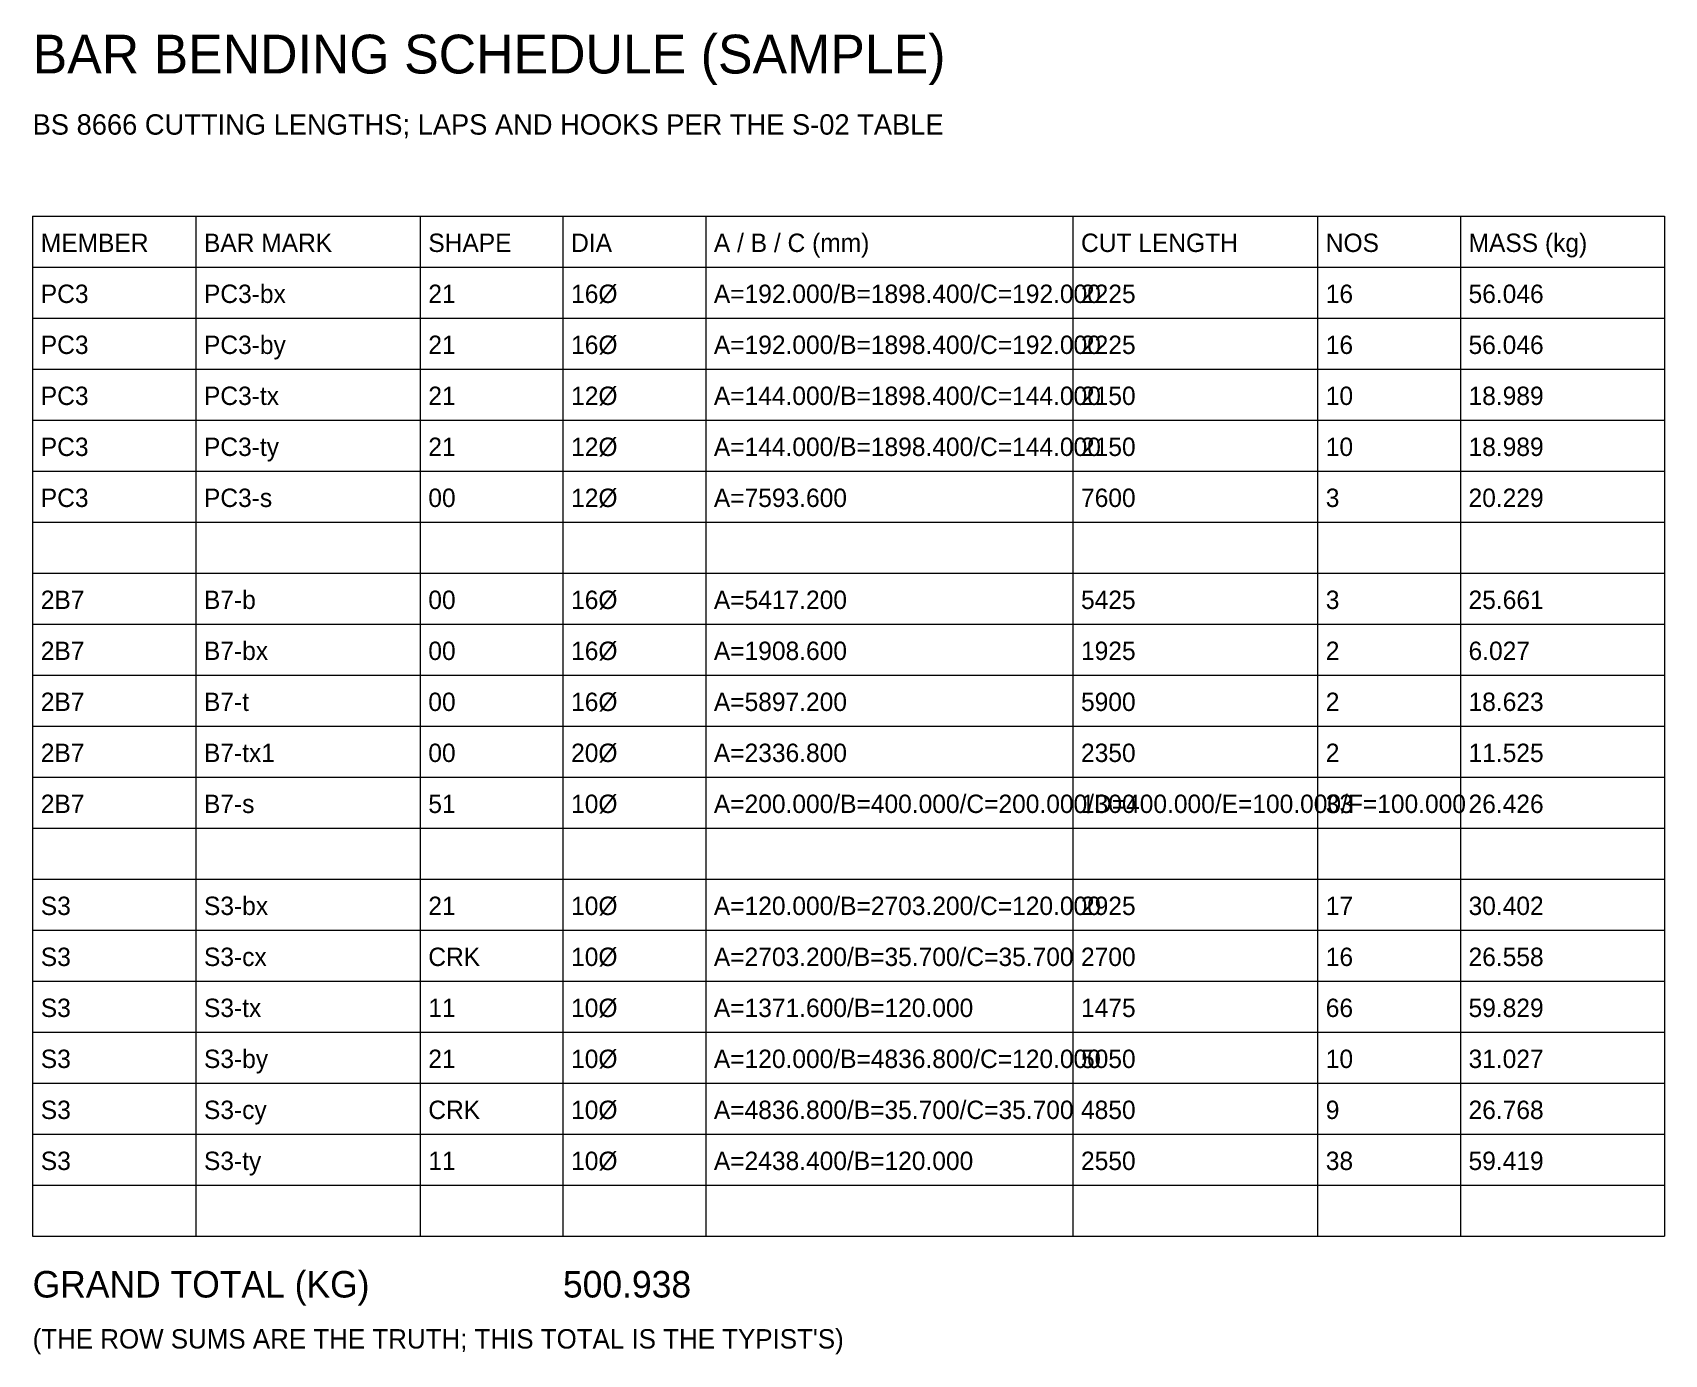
# Model space of a CAD drawing. Extents: x -3200 to 1422622, y -1410602 to 19050.
# Drawn here: x 800000 to 816000, y -1211157 to -1198200 of the extents above; entities that cross this region are included whole.
import ezdxf

# ---------------------------------------------------------------- set-up
doc = ezdxf.new("R2010")
doc.units = 0
doc.layers.get('0').update_dxf_attribs({"lineweight": 0, "plot": 0})
for name, color, linetype, lineweight, plot in [('Sheet', 7, 'Continuous', 0, False), ('Text-1', 7, 'Continuous', 0, False), ('Text-2', 7, 'Continuous', 0, False)]:
    doc.layers.add(name, color=color, linetype=linetype, lineweight=lineweight, plot=plot)

msp = doc.modelspace()

# ---------------------------------------------------------------- texts
at = {"layer": 'Sheet'}
msp.add_text('BAR BENDING SCHEDULE (SAMPLE)', height=380, dxfattribs=at).set_placement((800000, -1198600))
at = {"layer": 'Text-1'}
for s, height, p in [('BS 8666 CUTTING LENGTHS; LAPS AND HOOKS PER THE S-02 TABLE', 200, (800000, -1199200)), ('MEMBER', 180, (800080, -1200350)), ('BAR MARK', 180, (801680, -1200350)), ('SHAPE', 180, (803880, -1200350)), ('DIA', 180, (805280, -1200350)), ('A / B / C (mm)', 180, (806680, -1200350)), ('CUT LENGTH', 180, (810280, -1200350)), ('NOS', 180, (812680, -1200350)), ('MASS (kg)', 180, (814080, -1200350)), ('PC3', 180, (800080, -1200850)), ('PC3-bx', 180, (801680, -1200850)), ('21', 180, (803880, -1200850)), ('16%%C', 180, (805280, -1200850)), ('A=192.000/B=1898.400/C=192.000', 180, (806680, -1200850)), ('2225', 180, (810280, -1200850)), ('16', 180, (812680, -1200850)), ('56.046', 180, (814080, -1200850)), ('PC3', 180, (800080, -1201350)), ('PC3-by', 180, (801680, -1201350)), ('21', 180, (803880, -1201350)), ('16%%C', 180, (805280, -1201350)), ('A=192.000/B=1898.400/C=192.000', 180, (806680, -1201350)), ('2225', 180, (810280, -1201350)), ('16', 180, (812680, -1201350)), ('56.046', 180, (814080, -1201350)), ('PC3', 180, (800080, -1201850)), ('PC3-tx', 180, (801680, -1201850)), ('21', 180, (803880, -1201850)), ('12%%C', 180, (805280, -1201850)), ('A=144.000/B=1898.400/C=144.000', 180, (806680, -1201850)), ('2150', 180, (810280, -1201850)), ('10', 180, (812680, -1201850)), ('18.989', 180, (814080, -1201850)), ('PC3', 180, (800080, -1202350)), ('PC3-ty', 180, (801680, -1202350)), ('21', 180, (803880, -1202350)), ('12%%C', 180, (805280, -1202350)), ('A=144.000/B=1898.400/C=144.000', 180, (806680, -1202350)), ('2150', 180, (810280, -1202350)), ('10', 180, (812680, -1202350)), ('18.989', 180, (814080, -1202350)), ('PC3', 180, (800080, -1202850)), ('PC3-s', 180, (801680, -1202850)), ('00', 180, (803880, -1202850)), ('12%%C', 180, (805280, -1202850)), ('A=7593.600', 180, (806680, -1202850)), ('7600', 180, (810280, -1202850)), ('3', 180, (812680, -1202850)), ('20.229', 180, (814080, -1202850)), ('2B7', 180, (800080, -1203850)), ('B7-b', 180, (801680, -1203850)), ('00', 180, (803880, -1203850)), ('16%%C', 180, (805280, -1203850)), ('A=5417.200', 180, (806680, -1203850)), ('5425', 180, (810280, -1203850)), ('3', 180, (812680, -1203850)), ('25.661', 180, (814080, -1203850)), ('2B7', 180, (800080, -1204350)), ('B7-bx', 180, (801680, -1204350)), ('00', 180, (803880, -1204350)), ('16%%C', 180, (805280, -1204350)), ('A=1908.600', 180, (806680, -1204350)), ('1925', 180, (810280, -1204350)), ('2', 180, (812680, -1204350)), ('6.027', 180, (814080, -1204350)), ('2B7', 180, (800080, -1204850)), ('B7-t', 180, (801680, -1204850)), ('00', 180, (803880, -1204850)), ('16%%C', 180, (805280, -1204850)), ('A=5897.200', 180, (806680, -1204850)), ('5900', 180, (810280, -1204850)), ('2', 180, (812680, -1204850)), ('18.623', 180, (814080, -1204850)), ('2B7', 180, (800080, -1205350)), ('B7-tx1', 180, (801680, -1205350)), ('00', 180, (803880, -1205350)), ('20%%C', 180, (805280, -1205350)), ('A=2336.800', 180, (806680, -1205350)), ('2350', 180, (810280, -1205350)), ('2', 180, (812680, -1205350)), ('11.525', 180, (814080, -1205350)), ('2B7', 180, (800080, -1205850)), ('B7-s', 180, (801680, -1205850)), ('51', 180, (803880, -1205850)), ('10%%C', 180, (805280, -1205850)), ('A=200.000/B=400.000/C=200.000/D=400.000/E=100.000/F=100.000', 180, (806680, -1205850)), ('1300', 180, (810280, -1205850)), ('33', 180, (812680, -1205850)), ('26.426', 180, (814080, -1205850)), ('S3', 180, (800080, -1206850)), ('S3-bx', 180, (801680, -1206850)), ('21', 180, (803880, -1206850)), ('10%%C', 180, (805280, -1206850)), ('A=120.000/B=2703.200/C=120.000', 180, (806680, -1206850)), ('2925', 180, (810280, -1206850)), ('17', 180, (812680, -1206850)), ('30.402', 180, (814080, -1206850)), ('S3', 180, (800080, -1207350)), ('S3-cx', 180, (801680, -1207350)), ('CRK', 180, (803880, -1207350)), ('10%%C', 180, (805280, -1207350)), ('A=2703.200/B=35.700/C=35.700', 180, (806680, -1207350)), ('2700', 180, (810280, -1207350)), ('16', 180, (812680, -1207350)), ('26.558', 180, (814080, -1207350)), ('S3', 180, (800080, -1207850)), ('S3-tx', 180, (801680, -1207850)), ('11', 180, (803880, -1207850)), ('10%%C', 180, (805280, -1207850)), ('A=1371.600/B=120.000', 180, (806680, -1207850)), ('1475', 180, (810280, -1207850)), ('66', 180, (812680, -1207850)), ('59.829', 180, (814080, -1207850)), ('S3', 180, (800080, -1208350)), ('S3-by', 180, (801680, -1208350)), ('21', 180, (803880, -1208350)), ('10%%C', 180, (805280, -1208350)), ('A=120.000/B=4836.800/C=120.000', 180, (806680, -1208350)), ('5050', 180, (810280, -1208350)), ('10', 180, (812680, -1208350)), ('31.027', 180, (814080, -1208350)), ('S3', 180, (800080, -1208850)), ('S3-cy', 180, (801680, -1208850)), ('CRK', 180, (803880, -1208850)), ('10%%C', 180, (805280, -1208850)), ('A=4836.800/B=35.700/C=35.700', 180, (806680, -1208850)), ('4850', 180, (810280, -1208850)), ('9', 180, (812680, -1208850)), ('26.768', 180, (814080, -1208850)), ('S3', 180, (800080, -1209350)), ('S3-ty', 180, (801680, -1209350)), ('11', 180, (803880, -1209350)), ('10%%C', 180, (805280, -1209350)), ('A=2438.400/B=120.000', 180, (806680, -1209350)), ('2550', 180, (810280, -1209350)), ('38', 180, (812680, -1209350)), ('59.419', 180, (814080, -1209350)), ('GRAND TOTAL (KG)', 260, (800000, -1210600)), ('500.938', 260, (805200, -1210600))]:
    msp.add_text(s, height=height, dxfattribs=at).set_placement(p)
at = {"layer": 'Text-2'}
msp.add_text("(THE ROW SUMS ARE THE TRUTH; THIS TOTAL IS THE TYPIST'S)", height=190, dxfattribs=at).set_placement((800000, -1211100))

# ---------------------------------------------------------------- linework, layer by layer
for p, q in [((800000, -1200000), (816000, -1200000)), ((800000, -1200000), (800000, -1210000)), ((801600, -1200000), (801600, -1210000)), ((803800, -1200000), (803800, -1210000)), ((805200, -1200000), (805200, -1210000)), ((806600, -1200000), (806600, -1210000)), ((810200, -1200000), (810200, -1210000)), ((812600, -1200000), (812600, -1210000)), ((814000, -1200000), (814000, -1210000)), ((816000, -1200000), (816000, -1210000)), ((800000, -1200500), (816000, -1200500)), ((800000, -1201000), (816000, -1201000)), ((800000, -1201500), (816000, -1201500)), ((800000, -1202000), (816000, -1202000)), ((800000, -1202500), (816000, -1202500)), ((800000, -1203000), (816000, -1203000)), ((800000, -1203500), (816000, -1203500)), ((800000, -1204000), (816000, -1204000)), ((800000, -1204500), (816000, -1204500)), ((800000, -1205000), (816000, -1205000)), ((800000, -1205500), (816000, -1205500)), ((800000, -1206000), (816000, -1206000)), ((800000, -1206500), (816000, -1206500)), ((800000, -1207000), (816000, -1207000)), ((800000, -1207500), (816000, -1207500)), ((800000, -1208000), (816000, -1208000)), ((800000, -1208500), (816000, -1208500)), ((800000, -1209000), (816000, -1209000)), ((800000, -1209500), (816000, -1209500)), ((800000, -1210000), (816000, -1210000))]:
    msp.add_line(p, q)

msp.set_redraw_order([(e.dxf.handle, doc.entitydb.next_handle()) for e in msp.query("TEXT MTEXT ATTDEF DIMENSION ARC_DIMENSION")])  # texts and dimensions are drawn at this point

doc.saveas('drawing.dxf')
